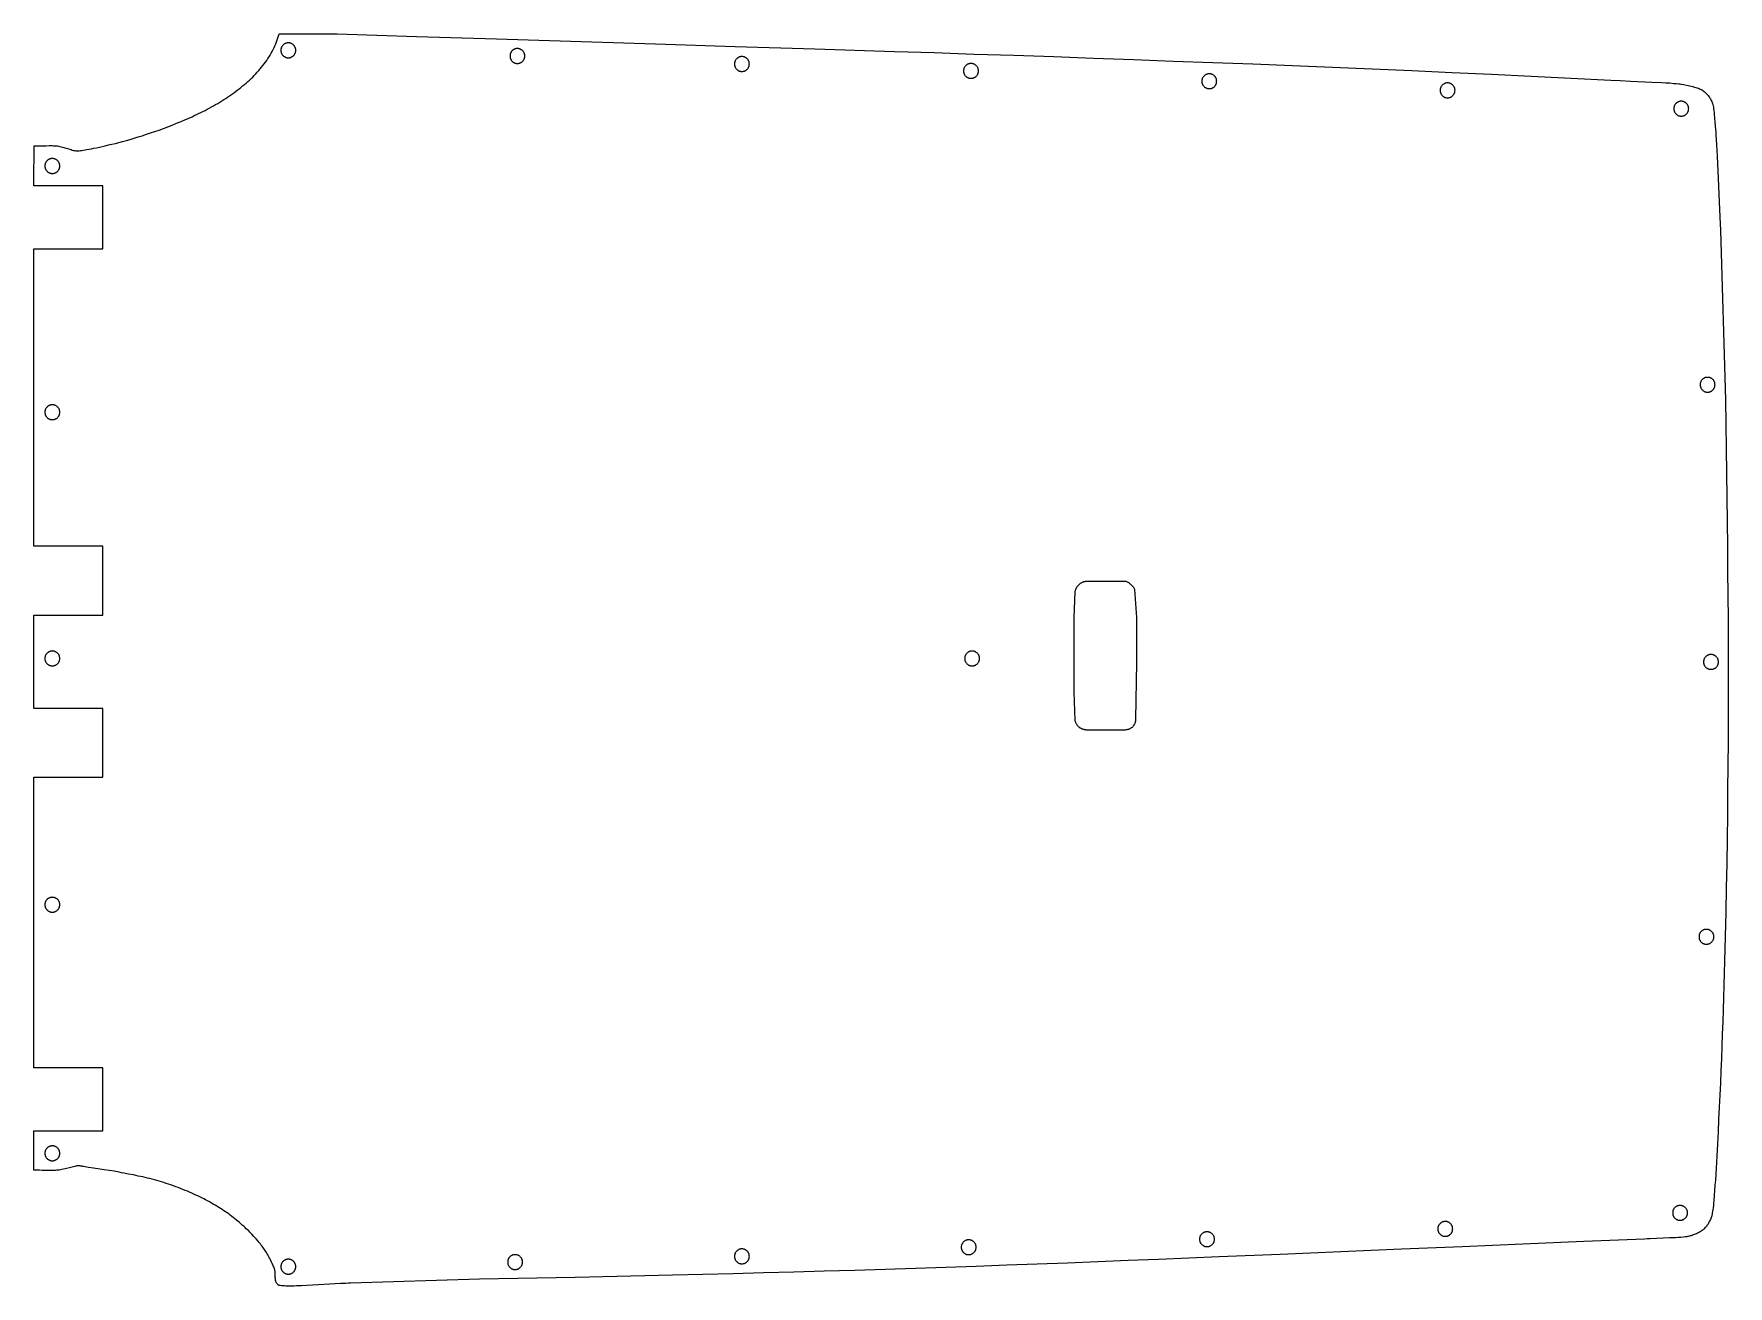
# Model space of a CAD drawing. Extents: x 10 to 1489, y 9 to 1103.
import ezdxf

# ---------------------------------------------------------------- set-up
doc = ezdxf.new("R2010")
doc.units = 0
doc.layers.add('Default Layer', color=1, linetype='CONTINUOUS')

msp = doc.modelspace()

# ---------------------------------------------------------------- linework, layer by layer
at = {"layer": 'Default Layer'}
for points in [[(10.3, 915), (70.4, 915), (70.4, 970), (10.3, 970), (10.3, 972.9), (10.4, 1004.8), (13, 1004.8), (15.6, 1004.9), (18.3, 1005), (20.9, 1005), (23.6, 1005.1), (24.9, 1005.1), (26.1, 1005.1), (27.3, 1005), (28.5, 1005), (29.7, 1004.9), (30.8, 1004.8), (31.9, 1004.6), (33, 1004.4), (34.1, 1004.1), (35.2, 1003.9), (36.3, 1003.6), (37.3, 1003.2), (39.5, 1002.5), (41.6, 1001.9), (42.7, 1001.6), (43.8, 1001.3), (44.9, 1001), (45.9, 1000.8), (47, 1000.7), (47.6, 1000.6), (48.1, 1000.5), (48.5, 1000.5), (49.1, 1000.6), (49.9, 1000.7), (50.9, 1000.8), (52.1, 1001), (53.4, 1001.2), (54.9, 1001.4), (56.6, 1001.7), (58.5, 1002), (60.5, 1002.4), (62.6, 1002.9), (64.9, 1003.3), (67.4, 1003.8), (69.9, 1004.4), (72.6, 1005), (75.4, 1005.7), (78.3, 1006.4), (81.4, 1007.1), (84.5, 1007.9), (87.7, 1008.8), (91, 1009.7), (94.4, 1010.6), (97.8, 1011.6), (101.3, 1012.7), (104.9, 1013.8), (108.5, 1015), (112.2, 1016.2), (115.9, 1017.4), (119.7, 1018.7), (123.5, 1020.1), (127.3, 1021.5), (131.1, 1023), (134.9, 1024.6), (138.8, 1026.2), (142.6, 1027.8), (146.4, 1029.5), (148.4, 1030.4), (150.3, 1031.3), (152.2, 1032.2), (154, 1033.1), (155.9, 1034), (157.8, 1035), (159.7, 1035.9), (161.5, 1036.9), (163.4, 1037.9), (165.2, 1038.9), (167, 1040), (168.9, 1041), (170.7, 1042), (172.5, 1043.1), (174.2, 1044.2), (176, 1045.3), (177.7, 1046.4), (179.4, 1047.5), (181.1, 1048.7), (182.8, 1049.9), (184.5, 1051), (186.1, 1052.2), (187.8, 1053.4), (189.4, 1054.7), (190.9, 1055.9), (192.5, 1057.2), (194, 1058.4), (195.5, 1059.7), (197, 1061), (198.5, 1062.4), (199.9, 1063.7), (201.3, 1065), (202.7, 1066.4), (204, 1067.8), (205.3, 1069.2), (206.6, 1070.6), (207.8, 1072.1), (209, 1073.5), (210.2, 1075), (211.4, 1076.5), (212.5, 1078), (213.5, 1079.5), (214.6, 1081.1), (215.6, 1082.6), (216.5, 1084.2), (217.5, 1085.8), (218.3, 1087.4), (219.2, 1089), (220, 1090.7), (220.7, 1092.3), (221.4, 1094), (222.1, 1095.7), (222.7, 1097.4), (223.3, 1099.1), (223.8, 1100.9), (224.3, 1102.7), (274.9, 1102.7), (344.4, 1100.5), (414, 1098.3), (553, 1094), (622.5, 1091.8), (692, 1089.7), (761.5, 1087.4), (796.3, 1086.3), (831, 1085.1), (865.8, 1084), (900.6, 1082.8), (935.3, 1081.5), (970.1, 1080.3), (1004.8, 1079), (1039.6, 1077.7), (1074.3, 1076.4), (1109.1, 1075), (1143.8, 1073.6), (1178.5, 1072.1), (1213.3, 1070.6), (1248, 1069.1), (1282.8, 1067.5), (1317.5, 1065.8), (1352.2, 1064.1), (1387, 1062.4), (1395.1, 1062), (1404.1, 1061.5), (1422.6, 1060.6), (1431.1, 1060.2), (1435, 1060), (1438.5, 1059.8), (1441.6, 1059.5), (1444.2, 1059.3), (1446.4, 1059.1), (1447.2, 1059), (1447.9, 1058.9), (1450.4, 1058.5), (1453.1, 1057.9), (1454.4, 1057.7), (1455.8, 1057.4), (1457.1, 1057), (1458.4, 1056.7), (1459.7, 1056.3), (1461, 1056), (1462.1, 1055.6), (1463.3, 1055.2), (1464.3, 1054.8), (1465.3, 1054.3), (1465.7, 1054.1), (1466.1, 1053.9), (1466.5, 1053.7), (1466.9, 1053.4), (1467.6, 1053), (1468.3, 1052.4), (1468.9, 1051.9), (1469.5, 1051.3), (1470.1, 1050.7), (1470.7, 1050.1), (1471.3, 1049.5), (1471.8, 1048.8), (1472.4, 1048.1), (1472.9, 1047.4), (1473.3, 1046.7), (1473.8, 1046), (1474.2, 1045.2), (1474.6, 1044.5), (1475, 1043.7), (1475.3, 1042.9), (1475.5, 1042.5), (1475.6, 1042.1), (1475.8, 1041.6), (1475.9, 1041), (1476.2, 1039.9), (1476.4, 1038.6), (1476.6, 1037.2), (1476.8, 1035.7), (1477, 1034.1), (1477.2, 1032.5), (1477.5, 1029.1), (1477.8, 1025.6), (1478.1, 1022.3), (1478.3, 1019.2), (1478.5, 1017.2), (1478.7, 1014.3), (1478.9, 1010.6), (1479.1, 1006.2), (1479.6, 995.5), (1480.2, 983.2), (1481.4, 956.1), (1482, 943), (1482.6, 931.1), (1487.1, 783.1), (1487.4, 761.8), (1487.7, 740.5), (1488, 719.2), (1488.3, 697.9), (1488.5, 676.6), (1488.7, 655.3), (1488.9, 634), (1489, 612.7), (1489.2, 591.4), (1489.2, 570.1), (1489.3, 548.8), (1489.3, 527.5), (1489.3, 506.2), (1489.2, 484.9), (1489.1, 463.6), (1488.9, 442.3), (1488.7, 421), (1488.4, 399.7), (1488.1, 378.4), (1487.7, 357.1), (1487.3, 335.8), (1486.8, 314.5), (1486.5, 303.9), (1486.2, 293.2), (1485.9, 282.6), (1485.6, 271.9), (1485.3, 261.3), (1484.9, 250.7), (1484.6, 240), (1484.2, 229.4), (1483.8, 218.7), (1483.4, 208.1), (1482.9, 197.4), (1482.5, 186.8), (1482, 176.2), (1481.5, 165.5), (1481, 154.9), (1480.5, 144.2), (1480, 133.6), (1479.4, 122.9), (1478.8, 112.3), (1478.2, 101.7), (1478, 99.7), (1477.8, 97.6), (1477.5, 93.1), (1477.1, 88.5), (1476.8, 84), (1476.6, 81.9), (1476.4, 79.8), (1476.2, 77.8), (1476, 76), (1475.8, 74.4), (1475.5, 73), (1475.4, 72.3), (1475.3, 71.8), (1475.2, 71.3), (1475, 70.8), (1474.7, 70), (1474.4, 69.2), (1474.1, 68.4), (1473.8, 67.5), (1473.4, 66.7), (1473, 65.9), (1472.6, 65.2), (1472.2, 64.4), (1471.8, 63.6), (1471.3, 62.9), (1470.8, 62.2), (1470.3, 61.5), (1469.7, 60.8), (1469.1, 60.2), (1468.5, 59.5), (1467.9, 58.9), (1467.2, 58.4), (1466.5, 57.8), (1465.8, 57.3), (1465, 56.8), (1464.2, 56.4), (1463.4, 55.9), (1462.5, 55.5), (1461.6, 55.1), (1460.7, 54.7), (1459.8, 54.4), (1458.9, 54.1), (1458, 53.7), (1457, 53.4), (1456.1, 53.2), (1455.2, 52.9), (1454.3, 52.7), (1453.8, 52.6), (1453.2, 52.5), (1452.5, 52.4), (1451.8, 52.3), (1450, 52.1), (1448.1, 51.9), (1445.8, 51.8), (1443.4, 51.6), (1438.2, 51.4), (1432.6, 51.1), (1426.9, 50.9), (1421.3, 50.7), (1418.7, 50.6), (1416.3, 50.4), (1363.2, 48.2), (1310.2, 46), (1257.2, 43.8), (1204.2, 41.5), (1151.1, 39.3), (1098.1, 37), (1045.1, 34.8), (992.1, 32.7), (965.5, 31.6), (939, 30.6), (912.5, 29.5), (886, 28.5), (859.5, 27.6), (833, 26.6), (806.4, 25.7), (779.9, 24.8), (753.4, 24), (726.9, 23.1), (700.3, 22.3), (673.8, 21.6), (647.3, 20.9), (620.8, 20.2), (594.2, 19.6), (567.7, 19), (482.8, 17), (399.2, 15.5), (286.8, 12), (284.8, 11.9), (282.7, 11.8), (278.2, 11.6), (273.4, 11.4), (268.5, 11.1), (258.5, 10.5), (253.5, 10.2), (248.6, 9.9), (243.9, 9.7), (239.6, 9.5), (237.5, 9.4), (235.5, 9.4), (233.7, 9.4), (231.9, 9.4), (230.3, 9.4), (228.9, 9.5), (227.5, 9.5), (226.4, 9.7), (225.3, 9.8), (224.9, 9.9), (224.5, 10), (224.2, 10.1), (223.9, 10.2), (223.6, 10.3), (223.4, 10.5), (223.1, 10.7), (222.8, 11.1), (222.5, 11.4), (222.3, 11.7), (222, 12.1), (221.9, 12.5), (221.7, 12.9), (221.5, 13.3), (221.4, 13.7), (221.3, 14.1), (221.2, 14.6), (221.2, 15), (221.1, 15.9), (221, 16.9), (221, 17.9), (221, 18.9), (220.9, 19.8), (220.9, 20.8), (220.8, 21.8), (220.8, 22.3), (220.7, 22.7), (220.6, 23.2), (220.5, 23.6), (220.4, 24.1), (220.3, 24.5), (219.9, 25.4), (219.6, 26.3), (219.2, 27.2), (218.8, 28.2), (218.3, 29.2), (217.8, 30.3), (216.8, 32.4), (216.3, 33.4), (215.7, 34.5), (215.1, 35.5), (214.5, 36.6), (213.9, 37.6), (213.3, 38.6), (212.7, 39.6), (212.1, 40.6), (211.4, 41.5), (210.8, 42.5), (210, 43.5), (209.3, 44.5), (208.5, 45.5), (207.7, 46.5), (206.9, 47.5), (206, 48.6), (204.2, 50.6), (202.4, 52.7), (200.6, 54.6), (198.7, 56.5), (197.8, 57.5), (196.8, 58.5), (195.7, 59.5), (194.6, 60.5), (193.4, 61.6), (192.2, 62.7), (190.9, 63.8), (189.7, 64.9), (188.3, 66), (187, 67.1), (185.7, 68.2), (184.3, 69.3), (183, 70.3), (181.6, 71.4), (180.3, 72.4), (178.9, 73.3), (177.6, 74.3), (176.2, 75.2), (174.7, 76.2), (173.2, 77.1), (171.7, 78.1), (170.1, 79.1), (168.5, 80), (166.9, 81), (165.2, 81.9), (163.5, 82.9), (161.9, 83.8), (160.2, 84.7), (158.5, 85.6), (156.8, 86.5), (155.1, 87.3), (153.4, 88.1), (151.7, 88.9), (150, 89.7), (148.1, 90.6), (146.2, 91.4), (144.3, 92.2), (142.3, 93), (140.3, 93.8), (138.2, 94.6), (136.2, 95.4), (134.1, 96.2), (132, 97), (129.9, 97.7), (127.8, 98.4), (125.7, 99.1), (123.7, 99.8), (121.6, 100.4), (119.6, 101), (117.6, 101.6), (115.6, 102.2), (113.5, 102.7), (111.5, 103.2), (109.4, 103.7), (107.4, 104.2), (105.3, 104.7), (101.2, 105.5), (97.1, 106.4), (93, 107.2), (88.8, 108), (86.7, 108.4), (84.6, 108.8), (80.3, 109.6), (75.9, 110.3), (71.5, 111), (62.4, 112.3), (58, 113), (53.5, 113.7), (52.9, 113.8), (52.3, 114), (51, 114.2), (50.4, 114.3), (49.8, 114.4), (49.1, 114.5), (48.5, 114.5), (48.1, 114.4), (47.5, 114.3), (46.8, 114.1), (45.9, 113.9), (41.4, 112.7), (38.8, 112.1), (37.5, 111.7), (36.2, 111.4), (34.8, 111.2), (33.6, 110.9), (32.4, 110.7), (31.2, 110.6), (30.2, 110.5), (29.2, 110.4), (28.1, 110.3), (27, 110.3), (25.9, 110.3), (24.7, 110.3), (22.4, 110.3), (20, 110.3), (17.5, 110.4), (15.1, 110.5), (12.7, 110.5), (10.9, 110.6), (10.3, 110.6), (10.3, 110.7), (10.3, 145), (70.4, 145), (70.4, 200), (10.3, 200), (10.3, 453.6), (70.4, 453.6), (70.4, 513.8), (10.3, 513.8), (10.3, 595.3), (70.4, 595.3), (70.4, 655.5), (10.3, 655.5), (10.3, 915)], [(225.9, 1088.4), (225.9, 1088), (225.9, 1087.7), (225.9, 1087.4), (226, 1087), (226.1, 1086.7), (226.1, 1086.4), (226.2, 1086.1), (226.4, 1085.8), (226.5, 1085.5), (226.6, 1085.3), (226.8, 1085), (227, 1084.7), (227.3, 1084.2), (227.8, 1083.8), (228.2, 1083.3), (228.7, 1083), (229, 1082.8), (229.3, 1082.6), (229.5, 1082.5), (229.8, 1082.4), (230.1, 1082.2), (230.4, 1082.1), (230.7, 1082.1), (231, 1082), (231.4, 1081.9), (231.7, 1081.9), (232, 1081.9), (232.4, 1081.9), (232.7, 1081.9), (233, 1081.9), (233.3, 1081.9), (233.7, 1082), (234, 1082.1), (234.3, 1082.1), (234.6, 1082.2), (234.9, 1082.4), (235.2, 1082.5), (235.5, 1082.6), (235.7, 1082.8), (236, 1083), (236.5, 1083.3), (236.9, 1083.8), (237.4, 1084.2), (237.7, 1084.7), (237.9, 1085), (238.1, 1085.3), (238.2, 1085.5), (238.3, 1085.8), (238.5, 1086.1), (238.6, 1086.4), (238.6, 1086.7), (238.7, 1087), (238.8, 1087.4), (238.8, 1087.7), (238.8, 1088), (238.9, 1088.4), (238.8, 1088.7), (238.8, 1089), (238.8, 1089.3), (238.7, 1089.7), (238.6, 1090), (238.6, 1090.3), (238.5, 1090.6), (238.3, 1090.9), (238.2, 1091.2), (238.1, 1091.5), (237.9, 1091.7), (237.7, 1092), (237.4, 1092.5), (236.9, 1092.9), (236.5, 1093.4), (236, 1093.7), (235.7, 1093.9), (235.5, 1094.1), (235.2, 1094.2), (234.9, 1094.3), (234.6, 1094.5), (234.3, 1094.6), (234, 1094.6), (233.7, 1094.7), (233.3, 1094.8), (233, 1094.8), (232.7, 1094.8), (232.4, 1094.9), (232, 1094.8), (231.7, 1094.8), (231.4, 1094.8), (231, 1094.7), (230.7, 1094.6), (230.4, 1094.6), (230.1, 1094.5), (229.8, 1094.3), (229.5, 1094.2), (229.3, 1094.1), (229, 1093.9), (228.7, 1093.7), (228.2, 1093.4), (227.8, 1092.9), (227.3, 1092.5), (227, 1092), (226.8, 1091.7), (226.6, 1091.5), (226.5, 1091.2), (226.4, 1090.9), (226.2, 1090.6), (226.1, 1090.3), (226.1, 1090), (226, 1089.7), (225.9, 1089.3), (225.9, 1089), (225.9, 1088.7), (225.9, 1088.4)], [(425.9, 1083.4), (425.9, 1083), (425.9, 1082.7), (425.9, 1082.4), (426, 1082), (426.1, 1081.7), (426.1, 1081.4), (426.2, 1081.1), (426.4, 1080.8), (426.5, 1080.5), (426.6, 1080.3), (426.8, 1080), (427, 1079.7), (427.3, 1079.2), (427.8, 1078.8), (428.2, 1078.3), (428.7, 1078), (429, 1077.8), (429.3, 1077.6), (429.5, 1077.5), (429.8, 1077.4), (430.1, 1077.2), (430.4, 1077.1), (430.7, 1077.1), (431, 1077), (431.4, 1076.9), (431.7, 1076.9), (432, 1076.9), (432.4, 1076.9), (432.7, 1076.9), (433, 1076.9), (433.3, 1076.9), (433.7, 1077), (434, 1077.1), (434.3, 1077.1), (434.6, 1077.2), (434.9, 1077.4), (435.2, 1077.5), (435.5, 1077.6), (435.7, 1077.8), (436, 1078), (436.5, 1078.3), (436.9, 1078.8), (437.4, 1079.2), (437.7, 1079.7), (437.9, 1080), (438.1, 1080.3), (438.2, 1080.5), (438.3, 1080.8), (438.5, 1081.1), (438.6, 1081.4), (438.6, 1081.7), (438.7, 1082), (438.8, 1082.4), (438.8, 1082.7), (438.8, 1083), (438.9, 1083.4), (438.8, 1083.7), (438.8, 1084), (438.8, 1084.3), (438.7, 1084.7), (438.6, 1085), (438.6, 1085.3), (438.5, 1085.6), (438.3, 1085.9), (438.2, 1086.2), (438.1, 1086.5), (437.9, 1086.7), (437.7, 1087), (437.4, 1087.5), (436.9, 1087.9), (436.5, 1088.4), (436, 1088.7), (435.7, 1088.9), (435.5, 1089.1), (435.2, 1089.2), (434.9, 1089.3), (434.6, 1089.5), (434.3, 1089.6), (434, 1089.6), (433.7, 1089.7), (433.3, 1089.8), (433, 1089.8), (432.7, 1089.8), (432.4, 1089.9), (432, 1089.8), (431.7, 1089.8), (431.4, 1089.8), (431, 1089.7), (430.7, 1089.6), (430.4, 1089.6), (430.1, 1089.5), (429.8, 1089.3), (429.5, 1089.2), (429.3, 1089.1), (429, 1088.9), (428.7, 1088.7), (428.2, 1088.4), (427.8, 1087.9), (427.3, 1087.5), (427, 1087), (426.8, 1086.7), (426.6, 1086.5), (426.5, 1086.2), (426.4, 1085.9), (426.2, 1085.6), (426.1, 1085.3), (426.1, 1085), (426, 1084.7), (425.9, 1084.3), (425.9, 1084), (425.9, 1083.7), (425.9, 1083.4)], [(621.9, 1076.4), (621.9, 1076), (621.9, 1075.7), (621.9, 1075.4), (622, 1075), (622.1, 1074.7), (622.1, 1074.4), (622.2, 1074.1), (622.4, 1073.8), (622.5, 1073.5), (622.6, 1073.3), (622.8, 1073), (623, 1072.7), (623.3, 1072.2), (623.8, 1071.8), (624.2, 1071.3), (624.7, 1071), (625, 1070.8), (625.3, 1070.6), (625.5, 1070.5), (625.8, 1070.4), (626.1, 1070.2), (626.4, 1070.1), (626.7, 1070.1), (627, 1070), (627.4, 1069.9), (627.7, 1069.9), (628, 1069.9), (628.4, 1069.9), (628.7, 1069.9), (629, 1069.9), (629.3, 1069.9), (629.7, 1070), (630, 1070.1), (630.3, 1070.1), (630.6, 1070.2), (630.9, 1070.4), (631.2, 1070.5), (631.5, 1070.6), (631.7, 1070.8), (632, 1071), (632.5, 1071.3), (632.9, 1071.8), (633.4, 1072.2), (633.7, 1072.7), (633.9, 1073), (634.1, 1073.3), (634.2, 1073.5), (634.3, 1073.8), (634.5, 1074.1), (634.6, 1074.4), (634.6, 1074.7), (634.7, 1075), (634.8, 1075.4), (634.8, 1075.7), (634.8, 1076), (634.9, 1076.4), (634.8, 1076.7), (634.8, 1077), (634.8, 1077.3), (634.7, 1077.7), (634.6, 1078), (634.6, 1078.3), (634.5, 1078.6), (634.3, 1078.9), (634.2, 1079.2), (634.1, 1079.5), (633.9, 1079.7), (633.7, 1080), (633.4, 1080.5), (632.9, 1080.9), (632.5, 1081.4), (632, 1081.7), (631.7, 1081.9), (631.5, 1082.1), (631.2, 1082.2), (630.9, 1082.3), (630.6, 1082.5), (630.3, 1082.6), (630, 1082.6), (629.7, 1082.7), (629.3, 1082.8), (629, 1082.8), (628.7, 1082.8), (628.4, 1082.9), (628, 1082.8), (627.7, 1082.8), (627.4, 1082.8), (627, 1082.7), (626.7, 1082.6), (626.4, 1082.6), (626.1, 1082.5), (625.8, 1082.3), (625.5, 1082.2), (625.3, 1082.1), (625, 1081.9), (624.7, 1081.7), (624.2, 1081.4), (623.8, 1080.9), (623.3, 1080.5), (623, 1080), (622.8, 1079.7), (622.6, 1079.5), (622.5, 1079.2), (622.4, 1078.9), (622.2, 1078.6), (622.1, 1078.3), (622.1, 1078), (622, 1077.7), (621.9, 1077.3), (621.9, 1077), (621.9, 1076.7), (621.9, 1076.4)], [(821.9, 1070.4), (821.9, 1070), (821.9, 1069.7), (821.9, 1069.4), (822, 1069), (822.1, 1068.7), (822.1, 1068.4), (822.2, 1068.1), (822.4, 1067.8), (822.5, 1067.5), (822.6, 1067.3), (822.8, 1067), (823, 1066.7), (823.3, 1066.2), (823.8, 1065.8), (824.2, 1065.3), (824.7, 1065), (825, 1064.8), (825.3, 1064.6), (825.5, 1064.5), (825.8, 1064.4), (826.1, 1064.2), (826.4, 1064.1), (826.7, 1064.1), (827, 1064), (827.4, 1063.9), (827.7, 1063.9), (828, 1063.9), (828.4, 1063.9), (828.7, 1063.9), (829, 1063.9), (829.3, 1063.9), (829.7, 1064), (830, 1064.1), (830.3, 1064.1), (830.6, 1064.2), (830.9, 1064.4), (831.2, 1064.5), (831.5, 1064.6), (831.7, 1064.8), (832, 1065), (832.5, 1065.3), (832.9, 1065.8), (833.4, 1066.2), (833.7, 1066.7), (833.9, 1067), (834.1, 1067.3), (834.2, 1067.5), (834.3, 1067.8), (834.5, 1068.1), (834.6, 1068.4), (834.6, 1068.7), (834.7, 1069), (834.8, 1069.4), (834.8, 1069.7), (834.8, 1070), (834.9, 1070.4), (834.8, 1070.7), (834.8, 1071), (834.8, 1071.3), (834.7, 1071.7), (834.6, 1072), (834.6, 1072.3), (834.5, 1072.6), (834.3, 1072.9), (834.2, 1073.2), (834.1, 1073.5), (833.9, 1073.7), (833.7, 1074), (833.4, 1074.5), (832.9, 1074.9), (832.5, 1075.4), (832, 1075.7), (831.7, 1075.9), (831.5, 1076.1), (831.2, 1076.2), (830.9, 1076.3), (830.6, 1076.5), (830.3, 1076.6), (830, 1076.6), (829.7, 1076.7), (829.3, 1076.8), (829, 1076.8), (828.7, 1076.8), (828.4, 1076.9), (828, 1076.8), (827.7, 1076.8), (827.4, 1076.8), (827, 1076.7), (826.7, 1076.6), (826.4, 1076.6), (826.1, 1076.5), (825.8, 1076.3), (825.5, 1076.2), (825.3, 1076.1), (825, 1075.9), (824.7, 1075.7), (824.2, 1075.4), (823.8, 1074.9), (823.3, 1074.5), (823, 1074), (822.8, 1073.7), (822.6, 1073.5), (822.5, 1073.2), (822.4, 1072.9), (822.2, 1072.6), (822.1, 1072.3), (822.1, 1072), (822, 1071.7), (821.9, 1071.3), (821.9, 1071), (821.9, 1070.7), (821.9, 1070.4)], [(1029.9, 1061.4), (1029.9, 1061), (1029.9, 1060.7), (1029.9, 1060.4), (1030, 1060), (1030.1, 1059.7), (1030.1, 1059.4), (1030.2, 1059.1), (1030.4, 1058.8), (1030.5, 1058.5), (1030.6, 1058.3), (1030.8, 1058), (1031, 1057.7), (1031.3, 1057.2), (1031.8, 1056.8), (1032.2, 1056.3), (1032.7, 1056), (1033, 1055.8), (1033.3, 1055.6), (1033.5, 1055.5), (1033.8, 1055.4), (1034.1, 1055.2), (1034.4, 1055.1), (1034.7, 1055.1), (1035, 1055), (1035.4, 1054.9), (1035.7, 1054.9), (1036, 1054.9), (1036.4, 1054.9), (1036.7, 1054.9), (1037, 1054.9), (1037.3, 1054.9), (1037.7, 1055), (1038, 1055.1), (1038.3, 1055.1), (1038.6, 1055.2), (1038.9, 1055.4), (1039.2, 1055.5), (1039.5, 1055.6), (1039.7, 1055.8), (1040, 1056), (1040.5, 1056.3), (1040.9, 1056.8), (1041.4, 1057.2), (1041.7, 1057.7), (1041.9, 1058), (1042.1, 1058.3), (1042.2, 1058.5), (1042.3, 1058.8), (1042.5, 1059.1), (1042.6, 1059.4), (1042.6, 1059.7), (1042.7, 1060), (1042.8, 1060.4), (1042.8, 1060.7), (1042.8, 1061), (1042.9, 1061.4), (1042.8, 1061.7), (1042.8, 1062), (1042.8, 1062.3), (1042.7, 1062.7), (1042.6, 1063), (1042.6, 1063.3), (1042.5, 1063.6), (1042.3, 1063.9), (1042.2, 1064.2), (1042.1, 1064.5), (1041.9, 1064.7), (1041.7, 1065), (1041.4, 1065.5), (1040.9, 1065.9), (1040.5, 1066.4), (1040, 1066.7), (1039.7, 1066.9), (1039.5, 1067.1), (1039.2, 1067.2), (1038.9, 1067.3), (1038.6, 1067.5), (1038.3, 1067.6), (1038, 1067.6), (1037.7, 1067.7), (1037.3, 1067.8), (1037, 1067.8), (1036.7, 1067.8), (1036.4, 1067.9), (1036, 1067.8), (1035.7, 1067.8), (1035.4, 1067.8), (1035, 1067.7), (1034.7, 1067.6), (1034.4, 1067.6), (1034.1, 1067.5), (1033.8, 1067.3), (1033.5, 1067.2), (1033.3, 1067.1), (1033, 1066.9), (1032.7, 1066.7), (1032.2, 1066.4), (1031.8, 1065.9), (1031.3, 1065.5), (1031, 1065), (1030.8, 1064.7), (1030.6, 1064.5), (1030.5, 1064.2), (1030.4, 1063.9), (1030.2, 1063.6), (1030.1, 1063.3), (1030.1, 1063), (1030, 1062.7), (1029.9, 1062.3), (1029.9, 1062), (1029.9, 1061.7), (1029.9, 1061.4)], [(1237.9, 1053.4), (1237.9, 1053), (1237.9, 1052.7), (1237.9, 1052.4), (1238, 1052), (1238.1, 1051.7), (1238.1, 1051.4), (1238.2, 1051.1), (1238.4, 1050.8), (1238.5, 1050.5), (1238.6, 1050.3), (1238.8, 1050), (1239, 1049.7), (1239.3, 1049.2), (1239.8, 1048.8), (1240.2, 1048.3), (1240.7, 1048), (1241, 1047.8), (1241.3, 1047.6), (1241.5, 1047.5), (1241.8, 1047.4), (1242.1, 1047.2), (1242.4, 1047.1), (1242.7, 1047.1), (1243, 1047), (1243.4, 1046.9), (1243.7, 1046.9), (1244, 1046.9), (1244.4, 1046.9), (1244.7, 1046.9), (1245, 1046.9), (1245.3, 1046.9), (1245.7, 1047), (1246, 1047.1), (1246.3, 1047.1), (1246.6, 1047.2), (1246.9, 1047.4), (1247.2, 1047.5), (1247.5, 1047.6), (1247.7, 1047.8), (1248, 1048), (1248.5, 1048.3), (1248.9, 1048.8), (1249.4, 1049.2), (1249.7, 1049.7), (1249.9, 1050), (1250.1, 1050.3), (1250.2, 1050.5), (1250.3, 1050.8), (1250.5, 1051.1), (1250.6, 1051.4), (1250.6, 1051.7), (1250.7, 1052), (1250.8, 1052.4), (1250.8, 1052.7), (1250.8, 1053), (1250.9, 1053.4), (1250.8, 1053.7), (1250.8, 1054), (1250.8, 1054.3), (1250.7, 1054.7), (1250.6, 1055), (1250.6, 1055.3), (1250.5, 1055.6), (1250.3, 1055.9), (1250.2, 1056.2), (1250.1, 1056.5), (1249.9, 1056.7), (1249.7, 1057), (1249.4, 1057.5), (1248.9, 1057.9), (1248.5, 1058.4), (1248, 1058.7), (1247.7, 1058.9), (1247.5, 1059.1), (1247.2, 1059.2), (1246.9, 1059.3), (1246.6, 1059.5), (1246.3, 1059.6), (1246, 1059.6), (1245.7, 1059.7), (1245.3, 1059.8), (1245, 1059.8), (1244.7, 1059.8), (1244.4, 1059.9), (1244, 1059.8), (1243.7, 1059.8), (1243.4, 1059.8), (1243, 1059.7), (1242.7, 1059.6), (1242.4, 1059.6), (1242.1, 1059.5), (1241.8, 1059.3), (1241.5, 1059.2), (1241.3, 1059.1), (1241, 1058.9), (1240.7, 1058.7), (1240.2, 1058.4), (1239.8, 1057.9), (1239.3, 1057.5), (1239, 1057), (1238.8, 1056.7), (1238.6, 1056.5), (1238.5, 1056.2), (1238.4, 1055.9), (1238.2, 1055.6), (1238.1, 1055.3), (1238.1, 1055), (1238, 1054.7), (1237.9, 1054.3), (1237.9, 1054), (1237.9, 1053.7), (1237.9, 1053.4)], [(1441.9, 1037.4), (1441.9, 1037), (1441.9, 1036.7), (1441.9, 1036.4), (1442, 1036), (1442.1, 1035.7), (1442.1, 1035.4), (1442.2, 1035.1), (1442.4, 1034.8), (1442.5, 1034.5), (1442.6, 1034.3), (1442.8, 1034), (1443, 1033.7), (1443.3, 1033.2), (1443.8, 1032.8), (1444.2, 1032.3), (1444.7, 1032), (1445, 1031.8), (1445.3, 1031.6), (1445.5, 1031.5), (1445.8, 1031.4), (1446.1, 1031.2), (1446.4, 1031.1), (1446.7, 1031.1), (1447, 1031), (1447.4, 1030.9), (1447.7, 1030.9), (1448, 1030.9), (1448.4, 1030.9), (1448.7, 1030.9), (1449, 1030.9), (1449.3, 1030.9), (1449.7, 1031), (1450, 1031.1), (1450.3, 1031.1), (1450.6, 1031.2), (1450.9, 1031.4), (1451.2, 1031.5), (1451.5, 1031.6), (1451.7, 1031.8), (1452, 1032), (1452.5, 1032.3), (1452.9, 1032.8), (1453.4, 1033.2), (1453.7, 1033.7), (1453.9, 1034), (1454.1, 1034.3), (1454.2, 1034.5), (1454.3, 1034.8), (1454.5, 1035.1), (1454.6, 1035.4), (1454.6, 1035.7), (1454.7, 1036), (1454.8, 1036.4), (1454.8, 1036.7), (1454.8, 1037), (1454.9, 1037.4), (1454.8, 1037.7), (1454.8, 1038), (1454.8, 1038.3), (1454.7, 1038.7), (1454.6, 1039), (1454.6, 1039.3), (1454.5, 1039.6), (1454.3, 1039.9), (1454.2, 1040.2), (1454.1, 1040.5), (1453.9, 1040.7), (1453.7, 1041), (1453.4, 1041.5), (1452.9, 1041.9), (1452.5, 1042.4), (1452, 1042.7), (1451.7, 1042.9), (1451.5, 1043.1), (1451.2, 1043.2), (1450.9, 1043.3), (1450.6, 1043.5), (1450.3, 1043.6), (1450, 1043.6), (1449.7, 1043.7), (1449.3, 1043.8), (1449, 1043.8), (1448.7, 1043.8), (1448.4, 1043.9), (1448, 1043.8), (1447.7, 1043.8), (1447.4, 1043.8), (1447, 1043.7), (1446.7, 1043.6), (1446.4, 1043.6), (1446.1, 1043.5), (1445.8, 1043.3), (1445.5, 1043.2), (1445.3, 1043.1), (1445, 1042.9), (1444.7, 1042.7), (1444.2, 1042.4), (1443.8, 1041.9), (1443.3, 1041.5), (1443, 1041), (1442.8, 1040.7), (1442.6, 1040.5), (1442.5, 1040.2), (1442.4, 1039.9), (1442.2, 1039.6), (1442.1, 1039.3), (1442.1, 1039), (1442, 1038.7), (1441.9, 1038.3), (1441.9, 1038), (1441.9, 1037.7), (1441.9, 1037.4)], [(19.9, 987.4), (19.9, 987), (19.9, 986.7), (19.9, 986.4), (20, 986), (20.1, 985.7), (20.1, 985.4), (20.2, 985.1), (20.4, 984.8), (20.5, 984.5), (20.6, 984.3), (20.8, 984), (21, 983.7), (21.3, 983.2), (21.8, 982.8), (22.2, 982.3), (22.7, 982), (23, 981.8), (23.3, 981.6), (23.5, 981.5), (23.8, 981.4), (24.1, 981.2), (24.4, 981.1), (24.7, 981.1), (25, 981), (25.4, 980.9), (25.7, 980.9), (26, 980.9), (26.4, 980.9), (26.7, 980.9), (27, 980.9), (27.3, 980.9), (27.7, 981), (28, 981.1), (28.3, 981.1), (28.6, 981.2), (28.9, 981.4), (29.2, 981.5), (29.5, 981.6), (29.7, 981.8), (30, 982), (30.5, 982.3), (30.9, 982.8), (31.4, 983.2), (31.7, 983.7), (31.9, 984), (32.1, 984.3), (32.2, 984.5), (32.3, 984.8), (32.5, 985.1), (32.6, 985.4), (32.6, 985.7), (32.7, 986), (32.8, 986.4), (32.8, 986.7), (32.8, 987), (32.9, 987.4), (32.8, 987.7), (32.8, 988), (32.8, 988.3), (32.7, 988.7), (32.6, 989), (32.6, 989.3), (32.5, 989.6), (32.3, 989.9), (32.2, 990.2), (32.1, 990.5), (31.9, 990.7), (31.7, 991), (31.4, 991.5), (30.9, 991.9), (30.5, 992.4), (30, 992.7), (29.7, 992.9), (29.5, 993.1), (29.2, 993.2), (28.9, 993.3), (28.6, 993.5), (28.3, 993.6), (28, 993.6), (27.7, 993.7), (27.3, 993.8), (27, 993.8), (26.7, 993.8), (26.4, 993.9), (26, 993.8), (25.7, 993.8), (25.4, 993.8), (25, 993.7), (24.7, 993.6), (24.4, 993.6), (24.1, 993.5), (23.8, 993.3), (23.5, 993.2), (23.3, 993.1), (23, 992.9), (22.7, 992.7), (22.2, 992.4), (21.8, 991.9), (21.3, 991.5), (21, 991), (20.8, 990.7), (20.6, 990.5), (20.5, 990.2), (20.4, 989.9), (20.2, 989.6), (20.1, 989.3), (20.1, 989), (20, 988.7), (19.9, 988.3), (19.9, 988), (19.9, 987.7), (19.9, 987.4)], [(1464.9, 796.4), (1464.9, 796), (1464.9, 795.7), (1464.9, 795.4), (1465, 795), (1465.1, 794.7), (1465.1, 794.4), (1465.2, 794.1), (1465.4, 793.8), (1465.5, 793.5), (1465.6, 793.3), (1465.8, 793), (1466, 792.7), (1466.3, 792.2), (1466.8, 791.8), (1467.2, 791.3), (1467.7, 791), (1468, 790.8), (1468.3, 790.6), (1468.5, 790.5), (1468.8, 790.4), (1469.1, 790.2), (1469.4, 790.1), (1469.7, 790.1), (1470, 790), (1470.4, 789.9), (1470.7, 789.9), (1471, 789.9), (1471.4, 789.9), (1471.7, 789.9), (1472, 789.9), (1472.3, 789.9), (1472.7, 790), (1473, 790.1), (1473.3, 790.1), (1473.6, 790.2), (1473.9, 790.4), (1474.2, 790.5), (1474.5, 790.6), (1474.7, 790.8), (1475, 791), (1475.5, 791.3), (1475.9, 791.8), (1476.4, 792.2), (1476.7, 792.7), (1476.9, 793), (1477.1, 793.3), (1477.2, 793.5), (1477.3, 793.8), (1477.5, 794.1), (1477.6, 794.4), (1477.6, 794.7), (1477.7, 795), (1477.8, 795.4), (1477.8, 795.7), (1477.8, 796), (1477.9, 796.4), (1477.8, 796.7), (1477.8, 797), (1477.8, 797.3), (1477.7, 797.7), (1477.6, 798), (1477.6, 798.3), (1477.5, 798.6), (1477.3, 798.9), (1477.2, 799.2), (1477.1, 799.5), (1476.9, 799.7), (1476.7, 800), (1476.4, 800.5), (1475.9, 800.9), (1475.5, 801.4), (1475, 801.7), (1474.7, 801.9), (1474.5, 802.1), (1474.2, 802.2), (1473.9, 802.3), (1473.6, 802.5), (1473.3, 802.6), (1473, 802.6), (1472.7, 802.7), (1472.3, 802.8), (1472, 802.8), (1471.7, 802.8), (1471.4, 802.9), (1471, 802.8), (1470.7, 802.8), (1470.4, 802.8), (1470, 802.7), (1469.7, 802.6), (1469.4, 802.6), (1469.1, 802.5), (1468.8, 802.3), (1468.5, 802.2), (1468.3, 802.1), (1468, 801.9), (1467.7, 801.7), (1467.2, 801.4), (1466.8, 800.9), (1466.3, 800.5), (1466, 800), (1465.8, 799.7), (1465.6, 799.5), (1465.5, 799.2), (1465.4, 798.9), (1465.2, 798.6), (1465.1, 798.3), (1465.1, 798), (1465, 797.7), (1464.9, 797.3), (1464.9, 797), (1464.9, 796.7), (1464.9, 796.4)], [(19.9, 772.4), (19.9, 772), (19.9, 771.7), (19.9, 771.4), (20, 771), (20.1, 770.7), (20.1, 770.4), (20.2, 770.1), (20.4, 769.8), (20.5, 769.5), (20.6, 769.3), (20.8, 769), (21, 768.7), (21.3, 768.2), (21.8, 767.8), (22.2, 767.3), (22.7, 767), (23, 766.8), (23.3, 766.6), (23.5, 766.5), (23.8, 766.4), (24.1, 766.2), (24.4, 766.1), (24.7, 766.1), (25, 766), (25.4, 765.9), (25.7, 765.9), (26, 765.9), (26.4, 765.9), (26.7, 765.9), (27, 765.9), (27.3, 765.9), (27.7, 766), (28, 766.1), (28.3, 766.1), (28.6, 766.2), (28.9, 766.4), (29.2, 766.5), (29.5, 766.6), (29.7, 766.8), (30, 767), (30.5, 767.3), (30.9, 767.8), (31.4, 768.2), (31.7, 768.7), (31.9, 769), (32.1, 769.3), (32.2, 769.5), (32.3, 769.8), (32.5, 770.1), (32.6, 770.4), (32.6, 770.7), (32.7, 771), (32.8, 771.4), (32.8, 771.7), (32.8, 772), (32.9, 772.4), (32.8, 772.7), (32.8, 773), (32.8, 773.3), (32.7, 773.7), (32.6, 774), (32.6, 774.3), (32.5, 774.6), (32.3, 774.9), (32.2, 775.2), (32.1, 775.5), (31.9, 775.7), (31.7, 776), (31.4, 776.5), (30.9, 776.9), (30.5, 777.4), (30, 777.7), (29.7, 777.9), (29.5, 778.1), (29.2, 778.2), (28.9, 778.3), (28.6, 778.5), (28.3, 778.6), (28, 778.6), (27.7, 778.7), (27.3, 778.8), (27, 778.8), (26.7, 778.8), (26.4, 778.9), (26, 778.8), (25.7, 778.8), (25.4, 778.8), (25, 778.7), (24.7, 778.6), (24.4, 778.6), (24.1, 778.5), (23.8, 778.3), (23.5, 778.2), (23.3, 778.1), (23, 777.9), (22.7, 777.7), (22.2, 777.4), (21.8, 776.9), (21.3, 776.5), (21, 776), (20.8, 775.7), (20.6, 775.5), (20.5, 775.2), (20.4, 774.9), (20.2, 774.6), (20.1, 774.3), (20.1, 774), (20, 773.7), (19.9, 773.3), (19.9, 773), (19.9, 772.7), (19.9, 772.4)], [(973.2, 553.9), (973.2, 593.1), (971.4, 617.6), (971.1, 618.2), (970.7, 618.7), (970.4, 619.3), (970, 619.8), (969.5, 620.3), (969.1, 620.8), (968.6, 621.3), (968.1, 621.8), (967.6, 622.2), (967.1, 622.6), (966.6, 623), (966, 623.4), (965.5, 623.8), (964.9, 624.1), (964.3, 624.4), (963.7, 624.7), (929.5, 624.7), (929, 624.7), (928.5, 624.6), (928, 624.5), (927.6, 624.4), (927.1, 624.3), (926.7, 624.2), (926.2, 624), (925.8, 623.9), (925.3, 623.7), (924.9, 623.5), (924.5, 623.2), (924.1, 623), (923.7, 622.7), (923.3, 622.4), (923, 622.2), (922.6, 621.8), (922.3, 621.5), (921.9, 621.2), (921.6, 620.8), (921.3, 620.5), (921, 620.1), (920.8, 619.7), (920.5, 619.3), (920.3, 618.9), (920, 618.5), (919.8, 618.1), (919.7, 617.6), (919.5, 617.2), (919.3, 616.8), (919.2, 616.3), (919.1, 615.8), (919, 615.4), (918.1, 593.1), (918, 560.6), (918, 528), (919, 503.6), (919.1, 503.1), (919.2, 502.7), (919.4, 502.3), (919.5, 501.8), (919.7, 501.4), (919.9, 501), (920.1, 500.6), (920.3, 500.2), (920.6, 499.8), (920.8, 499.5), (921.1, 499.1), (921.4, 498.7), (921.7, 498.4), (922, 498.1), (922.4, 497.8), (922.7, 497.5), (923.1, 497.2), (923.4, 496.9), (923.8, 496.7), (924.2, 496.5), (924.6, 496.2), (925, 496.1), (925.5, 495.9), (925.9, 495.7), (926.3, 495.6), (926.8, 495.5), (927.2, 495.4), (927.7, 495.3), (928.2, 495.3), (928.6, 495.2), (929.1, 495.2), (929.6, 495.2), (962.9, 495.2), (963.3, 495.2), (963.8, 495.3), (964.3, 495.3), (964.7, 495.4), (965.2, 495.5), (965.6, 495.6), (966, 495.7), (966.5, 495.9), (966.9, 496), (967.3, 496.2), (967.7, 496.5), (968.1, 496.7), (968.4, 497), (968.8, 497.2), (969.2, 497.5), (969.5, 497.8), (969.8, 498.2), (970.1, 498.5), (970.4, 498.9), (970.7, 499.2), (970.9, 499.6), (971.2, 500), (971.4, 500.4), (971.6, 500.8), (971.7, 501.3), (971.9, 501.7), (972, 502.2), (972.1, 502.6), (972.2, 503.1), (972.2, 503.6), (972.2, 504), (972.2, 504.5), (973.2, 553.9)], [(19.9, 557.4), (19.9, 557), (19.9, 556.7), (19.9, 556.4), (20, 556), (20.1, 555.7), (20.1, 555.4), (20.2, 555.1), (20.4, 554.8), (20.5, 554.5), (20.6, 554.3), (20.8, 554), (21, 553.7), (21.3, 553.2), (21.8, 552.8), (22.2, 552.3), (22.7, 552), (23, 551.8), (23.3, 551.6), (23.5, 551.5), (23.8, 551.4), (24.1, 551.2), (24.4, 551.1), (24.7, 551.1), (25, 551), (25.4, 550.9), (25.7, 550.9), (26, 550.9), (26.4, 550.9), (26.7, 550.9), (27, 550.9), (27.3, 550.9), (27.7, 551), (28, 551.1), (28.3, 551.1), (28.6, 551.2), (28.9, 551.4), (29.2, 551.5), (29.5, 551.6), (29.7, 551.8), (30, 552), (30.5, 552.3), (30.9, 552.8), (31.4, 553.2), (31.7, 553.7), (31.9, 554), (32.1, 554.3), (32.2, 554.5), (32.3, 554.8), (32.5, 555.1), (32.6, 555.4), (32.6, 555.7), (32.7, 556), (32.8, 556.4), (32.8, 556.7), (32.8, 557), (32.9, 557.4), (32.8, 557.7), (32.8, 558), (32.8, 558.3), (32.7, 558.7), (32.6, 559), (32.6, 559.3), (32.5, 559.6), (32.3, 559.9), (32.2, 560.2), (32.1, 560.5), (31.9, 560.7), (31.7, 561), (31.4, 561.5), (30.9, 561.9), (30.5, 562.4), (30, 562.7), (29.7, 562.9), (29.5, 563.1), (29.2, 563.2), (28.9, 563.3), (28.6, 563.5), (28.3, 563.6), (28, 563.6), (27.7, 563.7), (27.3, 563.8), (27, 563.8), (26.7, 563.8), (26.4, 563.9), (26, 563.8), (25.7, 563.8), (25.4, 563.8), (25, 563.7), (24.7, 563.6), (24.4, 563.6), (24.1, 563.5), (23.8, 563.3), (23.5, 563.2), (23.3, 563.1), (23, 562.9), (22.7, 562.7), (22.2, 562.4), (21.8, 561.9), (21.3, 561.5), (21, 561), (20.8, 560.7), (20.6, 560.5), (20.5, 560.2), (20.4, 559.9), (20.2, 559.6), (20.1, 559.3), (20.1, 559), (20, 558.7), (19.9, 558.3), (19.9, 558), (19.9, 557.7), (19.9, 557.4)], [(822.9, 557.4), (822.9, 557), (822.9, 556.7), (822.9, 556.4), (823, 556), (823.1, 555.7), (823.1, 555.4), (823.2, 555.1), (823.4, 554.8), (823.5, 554.5), (823.6, 554.3), (823.8, 554), (824, 553.7), (824.3, 553.2), (824.8, 552.8), (825.2, 552.3), (825.7, 552), (826, 551.8), (826.3, 551.6), (826.5, 551.5), (826.8, 551.4), (827.1, 551.2), (827.4, 551.1), (827.7, 551.1), (828, 551), (828.4, 550.9), (828.7, 550.9), (829, 550.9), (829.4, 550.9), (829.7, 550.9), (830, 550.9), (830.3, 550.9), (830.7, 551), (831, 551.1), (831.3, 551.1), (831.6, 551.2), (831.9, 551.4), (832.2, 551.5), (832.5, 551.6), (832.7, 551.8), (833, 552), (833.5, 552.3), (833.9, 552.8), (834.4, 553.2), (834.7, 553.7), (834.9, 554), (835.1, 554.3), (835.2, 554.5), (835.3, 554.8), (835.5, 555.1), (835.6, 555.4), (835.6, 555.7), (835.7, 556), (835.8, 556.4), (835.8, 556.7), (835.8, 557), (835.9, 557.4), (835.8, 557.7), (835.8, 558), (835.8, 558.3), (835.7, 558.7), (835.6, 559), (835.6, 559.3), (835.5, 559.6), (835.3, 559.9), (835.2, 560.2), (835.1, 560.5), (834.9, 560.7), (834.7, 561), (834.4, 561.5), (833.9, 561.9), (833.5, 562.4), (833, 562.7), (832.7, 562.9), (832.5, 563.1), (832.2, 563.2), (831.9, 563.3), (831.6, 563.5), (831.3, 563.6), (831, 563.6), (830.7, 563.7), (830.3, 563.8), (830, 563.8), (829.7, 563.8), (829.4, 563.9), (829, 563.8), (828.7, 563.8), (828.4, 563.8), (828, 563.7), (827.7, 563.6), (827.4, 563.6), (827.1, 563.5), (826.8, 563.3), (826.5, 563.2), (826.3, 563.1), (826, 562.9), (825.7, 562.7), (825.2, 562.4), (824.8, 561.9), (824.3, 561.5), (824, 561), (823.8, 560.7), (823.6, 560.5), (823.5, 560.2), (823.4, 559.9), (823.2, 559.6), (823.1, 559.3), (823.1, 559), (823, 558.7), (822.9, 558.3), (822.9, 558), (822.9, 557.7), (822.9, 557.4)], [(1467.9, 554.4), (1467.9, 554), (1467.9, 553.7), (1467.9, 553.4), (1468, 553), (1468.1, 552.7), (1468.1, 552.4), (1468.2, 552.1), (1468.4, 551.8), (1468.5, 551.5), (1468.6, 551.3), (1468.8, 551), (1469, 550.7), (1469.3, 550.2), (1469.8, 549.8), (1470.2, 549.3), (1470.7, 549), (1471, 548.8), (1471.3, 548.6), (1471.5, 548.5), (1471.8, 548.4), (1472.1, 548.2), (1472.4, 548.1), (1472.7, 548.1), (1473, 548), (1473.4, 547.9), (1473.7, 547.9), (1474, 547.9), (1474.4, 547.9), (1474.7, 547.9), (1475, 547.9), (1475.3, 547.9), (1475.7, 548), (1476, 548.1), (1476.3, 548.1), (1476.6, 548.2), (1476.9, 548.4), (1477.2, 548.5), (1477.5, 548.6), (1477.7, 548.8), (1478, 549), (1478.5, 549.3), (1478.9, 549.8), (1479.4, 550.2), (1479.7, 550.7), (1479.9, 551), (1480.1, 551.3), (1480.2, 551.5), (1480.3, 551.8), (1480.5, 552.1), (1480.6, 552.4), (1480.6, 552.7), (1480.7, 553), (1480.8, 553.4), (1480.8, 553.7), (1480.8, 554), (1480.9, 554.4), (1480.8, 554.7), (1480.8, 555), (1480.8, 555.3), (1480.7, 555.7), (1480.6, 556), (1480.6, 556.3), (1480.5, 556.6), (1480.3, 556.9), (1480.2, 557.2), (1480.1, 557.5), (1479.9, 557.7), (1479.7, 558), (1479.4, 558.5), (1478.9, 558.9), (1478.5, 559.4), (1478, 559.7), (1477.7, 559.9), (1477.5, 560.1), (1477.2, 560.2), (1476.9, 560.3), (1476.6, 560.5), (1476.3, 560.6), (1476, 560.6), (1475.7, 560.7), (1475.3, 560.8), (1475, 560.8), (1474.7, 560.8), (1474.4, 560.9), (1474, 560.8), (1473.7, 560.8), (1473.4, 560.8), (1473, 560.7), (1472.7, 560.6), (1472.4, 560.6), (1472.1, 560.5), (1471.8, 560.3), (1471.5, 560.2), (1471.3, 560.1), (1471, 559.9), (1470.7, 559.7), (1470.2, 559.4), (1469.8, 558.9), (1469.3, 558.5), (1469, 558), (1468.8, 557.7), (1468.6, 557.5), (1468.5, 557.2), (1468.4, 556.9), (1468.2, 556.6), (1468.1, 556.3), (1468.1, 556), (1468, 555.7), (1467.9, 555.3), (1467.9, 555), (1467.9, 554.7), (1467.9, 554.4)], [(19.9, 342.4), (19.9, 342), (19.9, 341.7), (19.9, 341.4), (20, 341), (20.1, 340.7), (20.1, 340.4), (20.2, 340.1), (20.4, 339.8), (20.5, 339.5), (20.6, 339.3), (20.8, 339), (21, 338.7), (21.3, 338.2), (21.8, 337.8), (22.2, 337.3), (22.7, 337), (23, 336.8), (23.3, 336.6), (23.5, 336.5), (23.8, 336.4), (24.1, 336.2), (24.4, 336.1), (24.7, 336.1), (25, 336), (25.4, 335.9), (25.7, 335.9), (26, 335.9), (26.4, 335.9), (26.7, 335.9), (27, 335.9), (27.3, 335.9), (27.7, 336), (28, 336.1), (28.3, 336.1), (28.6, 336.2), (28.9, 336.4), (29.2, 336.5), (29.5, 336.6), (29.7, 336.8), (30, 337), (30.5, 337.3), (30.9, 337.8), (31.4, 338.2), (31.7, 338.7), (31.9, 339), (32.1, 339.3), (32.2, 339.5), (32.3, 339.8), (32.5, 340.1), (32.6, 340.4), (32.6, 340.7), (32.7, 341), (32.8, 341.4), (32.8, 341.7), (32.8, 342), (32.9, 342.4), (32.8, 342.7), (32.8, 343), (32.8, 343.3), (32.7, 343.7), (32.6, 344), (32.6, 344.3), (32.5, 344.6), (32.3, 344.9), (32.2, 345.2), (32.1, 345.5), (31.9, 345.7), (31.7, 346), (31.4, 346.5), (30.9, 346.9), (30.5, 347.4), (30, 347.7), (29.7, 347.9), (29.5, 348.1), (29.2, 348.2), (28.9, 348.3), (28.6, 348.5), (28.3, 348.6), (28, 348.6), (27.7, 348.7), (27.3, 348.8), (27, 348.8), (26.7, 348.8), (26.4, 348.9), (26, 348.8), (25.7, 348.8), (25.4, 348.8), (25, 348.7), (24.7, 348.6), (24.4, 348.6), (24.1, 348.5), (23.8, 348.3), (23.5, 348.2), (23.3, 348.1), (23, 347.9), (22.7, 347.7), (22.2, 347.4), (21.8, 346.9), (21.3, 346.5), (21, 346), (20.8, 345.7), (20.6, 345.5), (20.5, 345.2), (20.4, 344.9), (20.2, 344.6), (20.1, 344.3), (20.1, 344), (20, 343.7), (19.9, 343.3), (19.9, 343), (19.9, 342.7), (19.9, 342.4)], [(1463.9, 314.4), (1463.9, 314), (1463.9, 313.7), (1463.9, 313.4), (1464, 313), (1464.1, 312.7), (1464.1, 312.4), (1464.2, 312.1), (1464.4, 311.8), (1464.5, 311.5), (1464.6, 311.3), (1464.8, 311), (1465, 310.7), (1465.3, 310.2), (1465.8, 309.8), (1466.2, 309.3), (1466.7, 309), (1467, 308.8), (1467.3, 308.6), (1467.5, 308.5), (1467.8, 308.4), (1468.1, 308.2), (1468.4, 308.1), (1468.7, 308.1), (1469, 308), (1469.4, 307.9), (1469.7, 307.9), (1470, 307.9), (1470.4, 307.9), (1470.7, 307.9), (1471, 307.9), (1471.3, 307.9), (1471.7, 308), (1472, 308.1), (1472.3, 308.1), (1472.6, 308.2), (1472.9, 308.4), (1473.2, 308.5), (1473.5, 308.6), (1473.7, 308.8), (1474, 309), (1474.5, 309.3), (1474.9, 309.8), (1475.4, 310.2), (1475.7, 310.7), (1475.9, 311), (1476.1, 311.3), (1476.2, 311.5), (1476.3, 311.8), (1476.5, 312.1), (1476.6, 312.4), (1476.6, 312.7), (1476.7, 313), (1476.8, 313.4), (1476.8, 313.7), (1476.8, 314), (1476.9, 314.4), (1476.8, 314.7), (1476.8, 315), (1476.8, 315.3), (1476.7, 315.7), (1476.6, 316), (1476.6, 316.3), (1476.5, 316.6), (1476.3, 316.9), (1476.2, 317.2), (1476.1, 317.5), (1475.9, 317.7), (1475.7, 318), (1475.4, 318.5), (1474.9, 318.9), (1474.5, 319.4), (1474, 319.7), (1473.7, 319.9), (1473.5, 320.1), (1473.2, 320.2), (1472.9, 320.3), (1472.6, 320.5), (1472.3, 320.6), (1472, 320.6), (1471.7, 320.7), (1471.3, 320.8), (1471, 320.8), (1470.7, 320.8), (1470.4, 320.9), (1470, 320.8), (1469.7, 320.8), (1469.4, 320.8), (1469, 320.7), (1468.7, 320.6), (1468.4, 320.6), (1468.1, 320.5), (1467.8, 320.3), (1467.5, 320.2), (1467.3, 320.1), (1467, 319.9), (1466.7, 319.7), (1466.2, 319.4), (1465.8, 318.9), (1465.3, 318.5), (1465, 318), (1464.8, 317.7), (1464.6, 317.5), (1464.5, 317.2), (1464.4, 316.9), (1464.2, 316.6), (1464.1, 316.3), (1464.1, 316), (1464, 315.7), (1463.9, 315.3), (1463.9, 315), (1463.9, 314.7), (1463.9, 314.4)], [(19.9, 125.4), (19.9, 125), (19.9, 124.7), (19.9, 124.4), (20, 124), (20.1, 123.7), (20.1, 123.4), (20.2, 123.1), (20.4, 122.8), (20.5, 122.5), (20.6, 122.3), (20.8, 122), (21, 121.7), (21.3, 121.2), (21.8, 120.8), (22.2, 120.3), (22.7, 120), (23, 119.8), (23.3, 119.6), (23.5, 119.5), (23.8, 119.4), (24.1, 119.2), (24.4, 119.1), (24.7, 119.1), (25, 119), (25.4, 118.9), (25.7, 118.9), (26, 118.9), (26.4, 118.9), (26.7, 118.9), (27, 118.9), (27.3, 118.9), (27.7, 119), (28, 119.1), (28.3, 119.1), (28.6, 119.2), (28.9, 119.4), (29.2, 119.5), (29.5, 119.6), (29.7, 119.8), (30, 120), (30.5, 120.3), (30.9, 120.8), (31.4, 121.2), (31.7, 121.7), (31.9, 122), (32.1, 122.3), (32.2, 122.5), (32.3, 122.8), (32.5, 123.1), (32.6, 123.4), (32.6, 123.7), (32.7, 124), (32.8, 124.4), (32.8, 124.7), (32.8, 125), (32.9, 125.4), (32.8, 125.7), (32.8, 126), (32.8, 126.3), (32.7, 126.7), (32.6, 127), (32.6, 127.3), (32.5, 127.6), (32.3, 127.9), (32.2, 128.2), (32.1, 128.5), (31.9, 128.7), (31.7, 129), (31.4, 129.5), (30.9, 129.9), (30.5, 130.4), (30, 130.7), (29.7, 130.9), (29.5, 131.1), (29.2, 131.2), (28.9, 131.3), (28.6, 131.5), (28.3, 131.6), (28, 131.6), (27.7, 131.7), (27.3, 131.8), (27, 131.8), (26.7, 131.8), (26.4, 131.9), (26, 131.8), (25.7, 131.8), (25.4, 131.8), (25, 131.7), (24.7, 131.6), (24.4, 131.6), (24.1, 131.5), (23.8, 131.3), (23.5, 131.2), (23.3, 131.1), (23, 130.9), (22.7, 130.7), (22.2, 130.4), (21.8, 129.9), (21.3, 129.5), (21, 129), (20.8, 128.7), (20.6, 128.5), (20.5, 128.2), (20.4, 127.9), (20.2, 127.6), (20.1, 127.3), (20.1, 127), (20, 126.7), (19.9, 126.3), (19.9, 126), (19.9, 125.7), (19.9, 125.4)], [(1440.9, 73.4), (1440.9, 73), (1440.9, 72.7), (1440.9, 72.4), (1441, 72), (1441.1, 71.7), (1441.1, 71.4), (1441.2, 71.1), (1441.4, 70.8), (1441.5, 70.5), (1441.6, 70.3), (1441.8, 70), (1442, 69.7), (1442.3, 69.2), (1442.8, 68.8), (1443.2, 68.3), (1443.7, 68), (1444, 67.8), (1444.3, 67.6), (1444.5, 67.5), (1444.8, 67.4), (1445.1, 67.2), (1445.4, 67.1), (1445.7, 67.1), (1446, 67), (1446.4, 66.9), (1446.7, 66.9), (1447, 66.9), (1447.4, 66.9), (1447.7, 66.9), (1448, 66.9), (1448.3, 66.9), (1448.7, 67), (1449, 67.1), (1449.3, 67.1), (1449.6, 67.2), (1449.9, 67.4), (1450.2, 67.5), (1450.5, 67.6), (1450.7, 67.8), (1451, 68), (1451.5, 68.3), (1451.9, 68.8), (1452.4, 69.2), (1452.7, 69.7), (1452.9, 70), (1453.1, 70.3), (1453.2, 70.5), (1453.3, 70.8), (1453.5, 71.1), (1453.6, 71.4), (1453.6, 71.7), (1453.7, 72), (1453.8, 72.4), (1453.8, 72.7), (1453.8, 73), (1453.9, 73.4), (1453.8, 73.7), (1453.8, 74), (1453.8, 74.3), (1453.7, 74.7), (1453.6, 75), (1453.6, 75.3), (1453.5, 75.6), (1453.3, 75.9), (1453.2, 76.2), (1453.1, 76.5), (1452.9, 76.7), (1452.7, 77), (1452.4, 77.5), (1451.9, 77.9), (1451.5, 78.4), (1451, 78.7), (1450.7, 78.9), (1450.5, 79.1), (1450.2, 79.2), (1449.9, 79.3), (1449.6, 79.5), (1449.3, 79.6), (1449, 79.6), (1448.7, 79.7), (1448.3, 79.8), (1448, 79.8), (1447.7, 79.8), (1447.4, 79.9), (1447, 79.8), (1446.7, 79.8), (1446.4, 79.8), (1446, 79.7), (1445.7, 79.6), (1445.4, 79.6), (1445.1, 79.5), (1444.8, 79.3), (1444.5, 79.2), (1444.3, 79.1), (1444, 78.9), (1443.7, 78.7), (1443.2, 78.4), (1442.8, 77.9), (1442.3, 77.5), (1442, 77), (1441.8, 76.7), (1441.6, 76.5), (1441.5, 76.2), (1441.4, 75.9), (1441.2, 75.6), (1441.1, 75.3), (1441.1, 75), (1441, 74.7), (1440.9, 74.3), (1440.9, 74), (1440.9, 73.7), (1440.9, 73.4)], [(1235.9, 59.4), (1235.9, 59), (1235.9, 58.7), (1235.9, 58.4), (1236, 58), (1236.1, 57.7), (1236.1, 57.4), (1236.2, 57.1), (1236.4, 56.8), (1236.5, 56.5), (1236.6, 56.3), (1236.8, 56), (1237, 55.7), (1237.3, 55.2), (1237.8, 54.8), (1238.2, 54.3), (1238.7, 54), (1239, 53.8), (1239.3, 53.6), (1239.5, 53.5), (1239.8, 53.4), (1240.1, 53.2), (1240.4, 53.1), (1240.7, 53.1), (1241, 53), (1241.4, 52.9), (1241.7, 52.9), (1242, 52.9), (1242.4, 52.9), (1242.7, 52.9), (1243, 52.9), (1243.3, 52.9), (1243.7, 53), (1244, 53.1), (1244.3, 53.1), (1244.6, 53.2), (1244.9, 53.4), (1245.2, 53.5), (1245.5, 53.6), (1245.7, 53.8), (1246, 54), (1246.5, 54.3), (1246.9, 54.8), (1247.4, 55.2), (1247.7, 55.7), (1247.9, 56), (1248.1, 56.3), (1248.2, 56.5), (1248.3, 56.8), (1248.5, 57.1), (1248.6, 57.4), (1248.6, 57.7), (1248.7, 58), (1248.8, 58.4), (1248.8, 58.7), (1248.8, 59), (1248.9, 59.4), (1248.8, 59.7), (1248.8, 60), (1248.8, 60.3), (1248.7, 60.7), (1248.6, 61), (1248.6, 61.3), (1248.5, 61.6), (1248.3, 61.9), (1248.2, 62.2), (1248.1, 62.5), (1247.9, 62.7), (1247.7, 63), (1247.4, 63.5), (1246.9, 63.9), (1246.5, 64.4), (1246, 64.7), (1245.7, 64.9), (1245.5, 65.1), (1245.2, 65.2), (1244.9, 65.3), (1244.6, 65.5), (1244.3, 65.6), (1244, 65.6), (1243.7, 65.7), (1243.3, 65.8), (1243, 65.8), (1242.7, 65.8), (1242.4, 65.9), (1242, 65.8), (1241.7, 65.8), (1241.4, 65.8), (1241, 65.7), (1240.7, 65.6), (1240.4, 65.6), (1240.1, 65.5), (1239.8, 65.3), (1239.5, 65.2), (1239.3, 65.1), (1239, 64.9), (1238.7, 64.7), (1238.2, 64.4), (1237.8, 63.9), (1237.3, 63.5), (1237, 63), (1236.8, 62.7), (1236.6, 62.5), (1236.5, 62.2), (1236.4, 61.9), (1236.2, 61.6), (1236.1, 61.3), (1236.1, 61), (1236, 60.7), (1235.9, 60.3), (1235.9, 60), (1235.9, 59.7), (1235.9, 59.4)], [(819.9, 43.4), (819.9, 43), (819.9, 42.7), (819.9, 42.4), (820, 42), (820.1, 41.7), (820.1, 41.4), (820.2, 41.1), (820.4, 40.8), (820.5, 40.5), (820.6, 40.3), (820.8, 40), (821, 39.7), (821.3, 39.2), (821.8, 38.8), (822.2, 38.3), (822.7, 38), (823, 37.8), (823.3, 37.6), (823.5, 37.5), (823.8, 37.4), (824.1, 37.2), (824.4, 37.1), (824.7, 37.1), (825, 37), (825.4, 36.9), (825.7, 36.9), (826, 36.9), (826.4, 36.9), (826.7, 36.9), (827, 36.9), (827.3, 36.9), (827.7, 37), (828, 37.1), (828.3, 37.1), (828.6, 37.2), (828.9, 37.4), (829.2, 37.5), (829.5, 37.6), (829.7, 37.8), (830, 38), (830.5, 38.3), (830.9, 38.8), (831.4, 39.2), (831.7, 39.7), (831.9, 40), (832.1, 40.3), (832.2, 40.5), (832.3, 40.8), (832.5, 41.1), (832.6, 41.4), (832.6, 41.7), (832.7, 42), (832.8, 42.4), (832.8, 42.7), (832.8, 43), (832.9, 43.4), (832.8, 43.7), (832.8, 44), (832.8, 44.3), (832.7, 44.7), (832.6, 45), (832.6, 45.3), (832.5, 45.6), (832.3, 45.9), (832.2, 46.2), (832.1, 46.5), (831.9, 46.7), (831.7, 47), (831.4, 47.5), (830.9, 47.9), (830.5, 48.4), (830, 48.7), (829.7, 48.9), (829.5, 49.1), (829.2, 49.2), (828.9, 49.3), (828.6, 49.5), (828.3, 49.6), (828, 49.6), (827.7, 49.7), (827.3, 49.8), (827, 49.8), (826.7, 49.8), (826.4, 49.9), (826, 49.8), (825.7, 49.8), (825.4, 49.8), (825, 49.7), (824.7, 49.6), (824.4, 49.6), (824.1, 49.5), (823.8, 49.3), (823.5, 49.2), (823.3, 49.1), (823, 48.9), (822.7, 48.7), (822.2, 48.4), (821.8, 47.9), (821.3, 47.5), (821, 47), (820.8, 46.7), (820.6, 46.5), (820.5, 46.2), (820.4, 45.9), (820.2, 45.6), (820.1, 45.3), (820.1, 45), (820, 44.7), (819.9, 44.3), (819.9, 44), (819.9, 43.7), (819.9, 43.4)], [(1027.9, 50.4), (1027.9, 50), (1027.9, 49.7), (1027.9, 49.4), (1028, 49), (1028.1, 48.7), (1028.1, 48.4), (1028.2, 48.1), (1028.4, 47.8), (1028.5, 47.5), (1028.6, 47.3), (1028.8, 47), (1029, 46.7), (1029.3, 46.2), (1029.8, 45.8), (1030.2, 45.3), (1030.7, 45), (1031, 44.8), (1031.3, 44.6), (1031.5, 44.5), (1031.8, 44.4), (1032.1, 44.2), (1032.4, 44.1), (1032.7, 44.1), (1033, 44), (1033.4, 43.9), (1033.7, 43.9), (1034, 43.9), (1034.4, 43.9), (1034.7, 43.9), (1035, 43.9), (1035.3, 43.9), (1035.7, 44), (1036, 44.1), (1036.3, 44.1), (1036.6, 44.2), (1036.9, 44.4), (1037.2, 44.5), (1037.5, 44.6), (1037.7, 44.8), (1038, 45), (1038.5, 45.3), (1038.9, 45.8), (1039.4, 46.2), (1039.7, 46.7), (1039.9, 47), (1040.1, 47.3), (1040.2, 47.5), (1040.3, 47.8), (1040.5, 48.1), (1040.6, 48.4), (1040.6, 48.7), (1040.7, 49), (1040.8, 49.4), (1040.8, 49.7), (1040.8, 50), (1040.9, 50.4), (1040.8, 50.7), (1040.8, 51), (1040.8, 51.3), (1040.7, 51.7), (1040.6, 52), (1040.6, 52.3), (1040.5, 52.6), (1040.3, 52.9), (1040.2, 53.2), (1040.1, 53.5), (1039.9, 53.7), (1039.7, 54), (1039.4, 54.5), (1038.9, 54.9), (1038.5, 55.4), (1038, 55.7), (1037.7, 55.9), (1037.5, 56.1), (1037.2, 56.2), (1036.9, 56.3), (1036.6, 56.5), (1036.3, 56.6), (1036, 56.6), (1035.7, 56.7), (1035.3, 56.8), (1035, 56.8), (1034.7, 56.8), (1034.4, 56.9), (1034, 56.8), (1033.7, 56.8), (1033.4, 56.8), (1033, 56.7), (1032.7, 56.6), (1032.4, 56.6), (1032.1, 56.5), (1031.8, 56.3), (1031.5, 56.2), (1031.3, 56.1), (1031, 55.9), (1030.7, 55.7), (1030.2, 55.4), (1029.8, 54.9), (1029.3, 54.5), (1029, 54), (1028.8, 53.7), (1028.6, 53.5), (1028.5, 53.2), (1028.4, 52.9), (1028.2, 52.6), (1028.1, 52.3), (1028.1, 52), (1028, 51.7), (1027.9, 51.3), (1027.9, 51), (1027.9, 50.7), (1027.9, 50.4)], [(225.9, 26.4), (225.9, 26), (225.9, 25.7), (225.9, 25.4), (226, 25), (226.1, 24.7), (226.1, 24.4), (226.2, 24.1), (226.4, 23.8), (226.5, 23.5), (226.6, 23.3), (226.8, 23), (227, 22.7), (227.3, 22.2), (227.8, 21.8), (228.2, 21.3), (228.7, 21), (229, 20.8), (229.3, 20.6), (229.5, 20.5), (229.8, 20.4), (230.1, 20.2), (230.4, 20.1), (230.7, 20.1), (231, 20), (231.4, 19.9), (231.7, 19.9), (232, 19.9), (232.4, 19.9), (232.7, 19.9), (233, 19.9), (233.3, 19.9), (233.7, 20), (234, 20.1), (234.3, 20.1), (234.6, 20.2), (234.9, 20.4), (235.2, 20.5), (235.5, 20.6), (235.7, 20.8), (236, 21), (236.5, 21.3), (236.9, 21.8), (237.4, 22.2), (237.7, 22.7), (237.9, 23), (238.1, 23.3), (238.2, 23.5), (238.3, 23.8), (238.5, 24.1), (238.6, 24.4), (238.6, 24.7), (238.7, 25), (238.8, 25.4), (238.8, 25.7), (238.8, 26), (238.9, 26.4), (238.8, 26.7), (238.8, 27), (238.8, 27.3), (238.7, 27.7), (238.6, 28), (238.6, 28.3), (238.5, 28.6), (238.3, 28.9), (238.2, 29.2), (238.1, 29.5), (237.9, 29.7), (237.7, 30), (237.4, 30.5), (236.9, 30.9), (236.5, 31.4), (236, 31.7), (235.7, 31.9), (235.5, 32.1), (235.2, 32.2), (234.9, 32.3), (234.6, 32.5), (234.3, 32.6), (234, 32.6), (233.7, 32.7), (233.3, 32.8), (233, 32.8), (232.7, 32.8), (232.4, 32.9), (232, 32.8), (231.7, 32.8), (231.4, 32.8), (231, 32.7), (230.7, 32.6), (230.4, 32.6), (230.1, 32.5), (229.8, 32.3), (229.5, 32.2), (229.3, 32.1), (229, 31.9), (228.7, 31.7), (228.2, 31.4), (227.8, 30.9), (227.3, 30.5), (227, 30), (226.8, 29.7), (226.6, 29.5), (226.5, 29.2), (226.4, 28.9), (226.2, 28.6), (226.1, 28.3), (226.1, 28), (226, 27.7), (225.9, 27.3), (225.9, 27), (225.9, 26.7), (225.9, 26.4)], [(423.9, 30.4), (423.9, 30), (423.9, 29.7), (423.9, 29.4), (424, 29), (424.1, 28.7), (424.1, 28.4), (424.2, 28.1), (424.4, 27.8), (424.5, 27.5), (424.6, 27.3), (424.8, 27), (425, 26.7), (425.3, 26.2), (425.8, 25.8), (426.2, 25.3), (426.7, 25), (427, 24.8), (427.3, 24.6), (427.5, 24.5), (427.8, 24.4), (428.1, 24.2), (428.4, 24.1), (428.7, 24.1), (429, 24), (429.4, 23.9), (429.7, 23.9), (430, 23.9), (430.4, 23.9), (430.7, 23.9), (431, 23.9), (431.3, 23.9), (431.7, 24), (432, 24.1), (432.3, 24.1), (432.6, 24.2), (432.9, 24.4), (433.2, 24.5), (433.5, 24.6), (433.7, 24.8), (434, 25), (434.5, 25.3), (434.9, 25.8), (435.4, 26.2), (435.7, 26.7), (435.9, 27), (436.1, 27.3), (436.2, 27.5), (436.3, 27.8), (436.5, 28.1), (436.6, 28.4), (436.6, 28.7), (436.7, 29), (436.8, 29.4), (436.8, 29.7), (436.8, 30), (436.9, 30.4), (436.8, 30.7), (436.8, 31), (436.8, 31.3), (436.7, 31.7), (436.6, 32), (436.6, 32.3), (436.5, 32.6), (436.3, 32.9), (436.2, 33.2), (436.1, 33.5), (435.9, 33.7), (435.7, 34), (435.4, 34.5), (434.9, 34.9), (434.5, 35.4), (434, 35.7), (433.7, 35.9), (433.5, 36.1), (433.2, 36.2), (432.9, 36.3), (432.6, 36.5), (432.3, 36.6), (432, 36.6), (431.7, 36.7), (431.3, 36.8), (431, 36.8), (430.7, 36.8), (430.4, 36.9), (430, 36.8), (429.7, 36.8), (429.4, 36.8), (429, 36.7), (428.7, 36.6), (428.4, 36.6), (428.1, 36.5), (427.8, 36.3), (427.5, 36.2), (427.3, 36.1), (427, 35.9), (426.7, 35.7), (426.2, 35.4), (425.8, 34.9), (425.3, 34.5), (425, 34), (424.8, 33.7), (424.6, 33.5), (424.5, 33.2), (424.4, 32.9), (424.2, 32.6), (424.1, 32.3), (424.1, 32), (424, 31.7), (423.9, 31.3), (423.9, 31), (423.9, 30.7), (423.9, 30.4)], [(621.9, 35.4), (621.9, 35), (621.9, 34.7), (621.9, 34.4), (622, 34), (622.1, 33.7), (622.1, 33.4), (622.2, 33.1), (622.4, 32.8), (622.5, 32.5), (622.6, 32.3), (622.8, 32), (623, 31.7), (623.3, 31.2), (623.8, 30.8), (624.2, 30.3), (624.7, 30), (625, 29.8), (625.3, 29.6), (625.5, 29.5), (625.8, 29.4), (626.1, 29.2), (626.4, 29.1), (626.7, 29.1), (627, 29), (627.4, 28.9), (627.7, 28.9), (628, 28.9), (628.4, 28.9), (628.7, 28.9), (629, 28.9), (629.3, 28.9), (629.7, 29), (630, 29.1), (630.3, 29.1), (630.6, 29.2), (630.9, 29.4), (631.2, 29.5), (631.5, 29.6), (631.7, 29.8), (632, 30), (632.5, 30.3), (632.9, 30.8), (633.4, 31.2), (633.7, 31.7), (633.9, 32), (634.1, 32.3), (634.2, 32.5), (634.3, 32.8), (634.5, 33.1), (634.6, 33.4), (634.6, 33.7), (634.7, 34), (634.8, 34.4), (634.8, 34.7), (634.8, 35), (634.9, 35.4), (634.8, 35.7), (634.8, 36), (634.8, 36.3), (634.7, 36.7), (634.6, 37), (634.6, 37.3), (634.5, 37.6), (634.3, 37.9), (634.2, 38.2), (634.1, 38.5), (633.9, 38.7), (633.7, 39), (633.4, 39.5), (632.9, 39.9), (632.5, 40.4), (632, 40.7), (631.7, 40.9), (631.5, 41.1), (631.2, 41.2), (630.9, 41.3), (630.6, 41.5), (630.3, 41.6), (630, 41.6), (629.7, 41.7), (629.3, 41.8), (629, 41.8), (628.7, 41.8), (628.4, 41.9), (628, 41.8), (627.7, 41.8), (627.4, 41.8), (627, 41.7), (626.7, 41.6), (626.4, 41.6), (626.1, 41.5), (625.8, 41.3), (625.5, 41.2), (625.3, 41.1), (625, 40.9), (624.7, 40.7), (624.2, 40.4), (623.8, 39.9), (623.3, 39.5), (623, 39), (622.8, 38.7), (622.6, 38.5), (622.5, 38.2), (622.4, 37.9), (622.2, 37.6), (622.1, 37.3), (622.1, 37), (622, 36.7), (621.9, 36.3), (621.9, 36), (621.9, 35.7), (621.9, 35.4)]]:
    msp.add_lwpolyline(points, close=True, dxfattribs=at)

doc.saveas('drawing.dxf')
